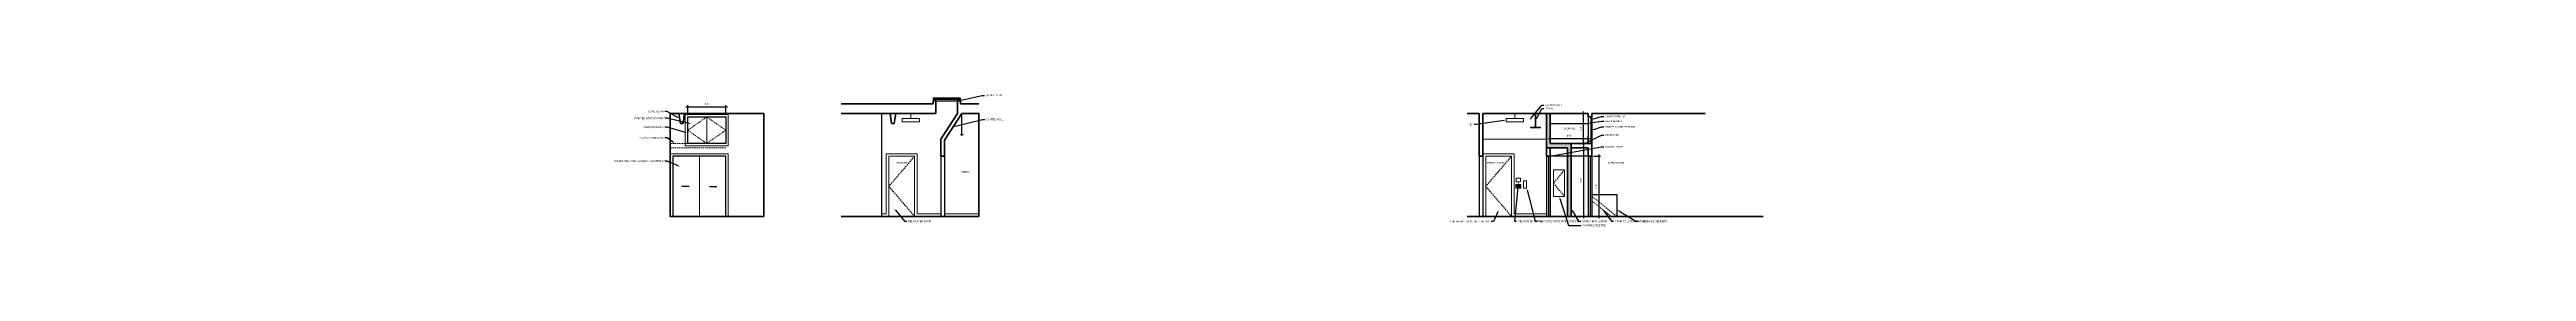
# Model space of a CAD drawing. Header units: inches. Extents: x -3027 to 6920, y -6604 to 320.
# Drawn here: x 843 to 4297, y -4515 to -4329 of the extents above; entities that cross this region are included whole.
import ezdxf
from ezdxf import colors
from ezdxf.entities.mleader import LeaderData, LeaderLine
from ezdxf.math import Vec2, Vec3

# ---------------------------------------------------------------- set-up
doc = ezdxf.new("R2010")
doc.units = ezdxf.units.IN
doc.header["$LTSCALE"] = 4
doc.header["$MEASUREMENT"] = 0
doc.header["$PDMODE"] = 35
doc.header["$PDSIZE"] = -5
doc.linetypes.add('DASHED', pattern=[0.75, 0.5, -0.25])
doc.layers.get('0').update_dxf_attribs({"linetype": 'CONTINUOUS'})
doc.layers.get('Defpoints').update_dxf_attribs({"linetype": 'CONTINUOUS'})
for name, color, linetype, lineweight in [('A-ELEV-2', 5, 'CONTINUOUS', 25), ('A-ELEV-3', 8, 'CONTINUOUS', 15), ('A-ELEV-BYND', 9, 'DASHED', 9), ('A-ELEV-CUT', 3, 'CONTINUOUS', 50), ('A-NOTE-DIM', 8, 'CONTINUOUS', 15), ('A-NOTE-REF', 8, 'CONTINUOUS', 15), ('A-SHBD', 5, 'CONTINUOUS', 25)]:
    doc.layers.add(name, color=color, linetype=linetype, lineweight=lineweight)
doc.layers.add('A-note-ref-1_4', color=8, linetype='CONTINUOUS')
doc.styles.add('1_4SM', font='swisse.ttf', dxfattribs={"width": 0.9, "height": 4})
doc.styles.add('ANNOT-SM', font='swisse.ttf', dxfattribs={"width": 0.9, "height": 0.078125})
doc.styles.add('Annotative', font='swisse.ttf', dxfattribs={"width": 0.9, "height": 0.078125})
doc.dimstyles.new('DIM-ANNOT', dxfattribs={"dimtxt": 0.078125, "dimasz": 0.078125, "dimexe": 0.078125, "dimexo": 0.078125, "dimgap": 0.078125, "dimtad": 1, "dimzin": 11, "dimdsep": 46, "dimlunit": 4, "dimtxsty": 'ANNOT-SM', "dimblk1": 'ARCHTICK', "dimblk2": 'ARCHTICK', "dimsah": 1, "dimcen": 0, "dimdle": 0.078125, "dimclrd": 8, "dimclre": 8, "dimclrt": 8, "dimadec": 0, "dimazin": 0, "dimtfac": 4, "dimtofl": 0, "dimtmove": 2, "dimatfit": 3, "dimfxl": 1, "dimfrac": 2, "dimtzin": 0, "dimarcsym": 0})
doc.dimstyles.new('DIM1_4$7', dxfattribs={"dimtxt": 4, "dimasz": 4, "dimexe": 2, "dimexo": 2, "dimgap": 2, "dimtad": 0, "dimdec": 4, "dimzin": 11, "dimdsep": 46, "dimlunit": 4, "dimtxsty": '1_4SM', "dimblk": 'ARCHTICK', "dimcen": 4, "dimdle": 2, "dimclrd": 8, "dimclre": 8, "dimclrt": 8, "dimadec": 0, "dimazin": 0, "dimtfac": 4, "dimtdec": 4, "dimtofl": 0, "dimtmove": 1, "dimatfit": 3, "dimfxl": 1, "dimfrac": 2, "dimtzin": 0, "dimarcsym": 0})

# ---------------------------------------------------------------- blocks, each defined once
blk = doc.blocks.new('LED FIXTURE')
at = {"layer": 'A-ELEV-2'}
blk.add_line((0, -30), (0, 0), dxfattribs=at)
blk.add_lwpolyline([(1, -30.2), (-1, -30.2), (-1, -29.2), (-0.8, -29.2), (-0.8, -30), (0.8, -30), (0.8, -29.2), (1, -29.2)], close=True, dxfattribs=at)
blk = doc.blocks.new('CEILING RR')
at = {"layer": 'A-ELEV-3'}
blk.add_lwpolyline([(0, 0), (0, -7)], dxfattribs=at)
blk.add_lwpolyline([(0, -12), (-12, -12), (-12, -7), (12, -7), (12, -12)], close=True, dxfattribs=at)
blk = doc.blocks.new('E16-SWITCH-TRIPLE')
at = {"layer": 'A-ELEV-3', "linetype": 'Continuous', "ltscale": 0.5}
blk.add_lwpolyline([(-6.9, 0), (0, 0), (0, -5), (-6.9, -5)], close=True, dxfattribs=at)
at = {"layer": 'A-ELEV-3', "ltscale": 0.5}
for points in [[(-6.1, -1.1), (-4.7, -1.1), (-4.7, -3.9), (-6.1, -3.9)], [(-4.1, -1.1), (-2.7, -1.1), (-2.7, -3.9), (-4.1, -3.9)], [(-0.8, -1.1), (-2.2, -1.1), (-2.2, -3.9), (-0.8, -3.9)]]:
    blk.add_lwpolyline(points, close=True, dxfattribs=at)
at = {"layer": 'A-ELEV-3'}
for centre in [(-5.4, -0.5), (-5.4, -0.5), (-5.4, -4.5), (-5.4, -4.5), (-3.4, -0.5), (-3.4, -0.5), (-3.4, -4.5), (-3.4, -4.5), (-1.5, -0.5), (-1.5, -4.5)]:
    blk.add_circle(centre, 0.125, dxfattribs=at)
blk = doc.blocks.new('A$C6AF20732')
at = {"layer": 'A-ELEV-CUT'}
for p, q in [((-2, -14), (-4, 0)), ((-2, -14), (2, -14)), ((2, -14), (4, 0))]:
    blk.add_line(p, q, dxfattribs=at)
blk = doc.blocks.new('_ARCHTICK')
at = {"color": 0, "linetype": 'ByBlock', "const_width": 0.15}
blk.add_lwpolyline([(-0.5, -0.5), (0.5, 0.5)], dxfattribs=at)
blk = doc.blocks.new('*D183')
at = {"layer": 'A-NOTE-DIM', "color": 8, "lineweight": -2, "transparency": 16777216}
for p, q in [((2986, -4398), (2979.5, -4398)), ((2982, -4395.5), (2982, -4502.5)), ((2986, -4500), (2979.5, -4500))]:
    blk.add_line(p, q, dxfattribs=at)
at = {"layer": 'Defpoints', "color": 0, "transparency": 16777216}
for p in [(2988.5, -4398), (2982, -4500), (2988.5, -4500)]:
    blk.add_point(p, dxfattribs=at)
at = {"layer": 'A-NOTE-DIM', "color": 8, "lineweight": -2, "transparency": 16777216, "xscale": 2.5, "yscale": 2.5, "zscale": 2.5}
for p, rotation in [((2982, -4398), 90), ((2982, -4500), 270)]:
    blk.add_blockref('_ARCHTICK', p, dxfattribs=dict(at, rotation=rotation))
at = {"layer": 'A-NOTE-DIM', "color": 8, "transparency": 16777216, "insert": (2978.2, -4449), "char_height": 2.5, "attachment_point": 5, "rotation": 90, "style": 'ANNOT-SM'}
blk.add_mtext('8\'-6" ', dxfattribs=at)
blk = doc.blocks.new('*D184')
at = {"layer": 'A-NOTE-DIM', "color": 8, "lineweight": -2, "transparency": 16777216}
for p, q in [((2996, -4416), (3005.7, -4416)), ((3003.2, -4413.5), (3003.2, -4502.5)), ((2996, -4500), (3005.7, -4500))]:
    blk.add_line(p, q, dxfattribs=at)
at = {"layer": 'Defpoints', "color": 0, "transparency": 16777216}
for p in [(2993.5, -4416), (2993.5, -4500), (3003.2, -4500)]:
    blk.add_point(p, dxfattribs=at)
at = {"layer": 'A-NOTE-DIM', "color": 8, "lineweight": -2, "transparency": 16777216, "xscale": 2.5, "yscale": 2.5, "zscale": 2.5}
for p, rotation in [((3003.2, -4416), 90), ((3003.2, -4500), 270)]:
    blk.add_blockref('_ARCHTICK', p, dxfattribs=dict(at, rotation=rotation))
at = {"layer": 'A-NOTE-DIM', "color": 8, "transparency": 16777216, "insert": (2999.4, -4458), "char_height": 2.5, "attachment_point": 5, "rotation": 90, "style": 'ANNOT-SM'}
blk.add_mtext('7\'-0" ', dxfattribs=at)
blk = doc.blocks.new('*D185')
at = {"layer": 'A-NOTE-DIM', "color": 8, "lineweight": -2, "transparency": 16777216}
for p, q in [((2986, -4356), (2979.5, -4356)), ((2982, -4400.5), (2982, -4353.5)), ((2986, -4398), (2979.5, -4398))]:
    blk.add_line(p, q, dxfattribs=at)
at = {"layer": 'Defpoints', "color": 0, "transparency": 16777216}
for p in [(2982, -4356), (2988.5, -4356), (2988.5, -4398)]:
    blk.add_point(p, dxfattribs=at)
at = {"layer": 'A-NOTE-DIM', "color": 8, "lineweight": -2, "transparency": 16777216, "xscale": 2.5, "yscale": 2.5, "zscale": 2.5}
for p, rotation in [((2982, -4356), 90), ((2982, -4398), 270)]:
    blk.add_blockref('_ARCHTICK', p, dxfattribs=dict(at, rotation=rotation))
at = {"layer": 'A-NOTE-DIM', "color": 8, "transparency": 16777216, "insert": (2978.2, -4377), "char_height": 2.5, "attachment_point": 5, "rotation": 90, "style": 'ANNOT-SM'}
blk.add_mtext('3\'-6" ', dxfattribs=at)
blk = doc.blocks.new('*D186')
at = {"layer": 'A-NOTE-DIM', "color": 8, "lineweight": -2, "transparency": 16777216}
for p, q in [((2933, -4391), (2991, -4391)), ((2935.5, -4395), (2935.5, -4388.5)), ((2988.5, -4395), (2988.5, -4388.5))]:
    blk.add_line(p, q, dxfattribs=at)
at = {"layer": 'Defpoints', "color": 0, "transparency": 16777216}
for p in [(2935.5, -4397.5), (2988.5, -4391), (2988.5, -4397.5)]:
    blk.add_point(p, dxfattribs=at)
at = {"layer": 'A-NOTE-DIM', "color": 8, "lineweight": -2, "transparency": 16777216, "xscale": 2.5, "yscale": 2.5, "zscale": 2.5, "rotation": 180}
blk.add_blockref('_ARCHTICK', (2935.5, -4391), dxfattribs=at)
at = {"layer": 'A-NOTE-DIM', "color": 8, "lineweight": -2, "transparency": 16777216, "xscale": 2.5, "yscale": 2.5, "zscale": 2.5}
blk.add_blockref('_ARCHTICK', (2988.5, -4391), dxfattribs=at)
at = {"layer": 'A-NOTE-DIM', "color": 8, "transparency": 16777216, "insert": (2962, -4387.2), "char_height": 2.5, "attachment_point": 5, "style": 'ANNOT-SM'}
blk.add_mtext('4\'-5" ', dxfattribs=at)
blk = doc.blocks.new('*D187')
at = {"layer": 'A-NOTE-DIM', "color": 8, "lineweight": -2, "transparency": 16777216}
for p, q in [((1730.4, -4347), (1788.5, -4347)), ((1732.9, -4358.5), (1732.9, -4344.5)), ((1786, -4358.5), (1786, -4344.5))]:
    blk.add_line(p, q, dxfattribs=at)
at = {"layer": 'Defpoints', "color": 0, "transparency": 16777216}
for p in [(1786, -4347), (1732.9, -4361), (1786, -4361)]:
    blk.add_point(p, dxfattribs=at)
at = {"layer": 'A-NOTE-DIM', "color": 8, "lineweight": -2, "transparency": 16777216, "xscale": 2.5, "yscale": 2.5, "zscale": 2.5, "rotation": 180}
blk.add_blockref('_ARCHTICK', (1732.9, -4347), dxfattribs=at)
at = {"layer": 'A-NOTE-DIM', "color": 8, "lineweight": -2, "transparency": 16777216, "xscale": 2.5, "yscale": 2.5, "zscale": 2.5}
blk.add_blockref('_ARCHTICK', (1786, -4347), dxfattribs=at)
at = {"layer": 'A-NOTE-DIM', "color": 8, "transparency": 16777216, "insert": (1759.4, -4343.2), "char_height": 2.5, "attachment_point": 5, "style": 'ANNOT-SM'}
blk.add_mtext('4\'-5" ', dxfattribs=at)

msp = doc.modelspace()

# ---------------------------------------------------------------- hatches: boundary and pattern name
h = msp.add_hatch()
h.set_pattern_fill('HONEY', color=256, scale=10)
h.paths.add_polyline_path([(2964.5002, -4398), (2935.5002, -4398), (2935.5002, -4356), (2930.5002, -4356), (2930.5002, -4404), (2935.5002, -4404), (2959.5002, -4404), (2959.5002, -4500), (2964.5002, -4500), (2964.5002, -4404)])

# ---------------------------------------------------------------- linework, layer by layer
msp.add_line((2935.5002, -4370), (2988.5002, -4370))
msp.add_lwpolyline([(2993.5002, -4469.54301), (3028.39104, -4469.54301), (3028.39104, -4500)])
at = {"layer": 'A-ELEV-2'}
for p, q in [((2112.9998, -4336.5), (2074.9998, -4336.5)), ((2003.2498, -4356), (2003.2498, -4500)), ((2988.5002, -4361), (2988.5002, -4398)), ((2992.0002, -4361), (2992.0002, -4398)), ((2993.5002, -4361), (2993.5002, -4398)), ((2085.9998, -4416), (2085.9998, -4500)), ((2090.9998, -4416), (2090.9998, -4500)), ((2836.4998, -4416), (2836.4998, -4500)), ((2841.4998, -4416), (2841.4998, -4500)), ((2930.5002, -4416), (2930.5002, -4500)), ((2933.0002, -4416), (2933.0002, -4500)), ((2935.5002, -4416), (2935.5002, -4500)), ((2988.5002, -4416), (2988.5002, -4500)), ((2991.0002, -4416), (2991.0002, -4500)), ((2993.5002, -4416), (2993.5002, -4500))]:
    msp.add_line(p, q, dxfattribs=at)
for points in [[(2074.9998, -4338.5), (2112.9998, -4338.5), (2112.9998, -4334.5), (2074.9998, -4334.5)], [(1732.88395, -4361), (1785.9998, -4361), (1785.9998, -4398), (1732.88395, -4398)]]:
    msp.add_lwpolyline(points, close=True, dxfattribs=at)
msp.add_lwpolyline([(1785.9998, -4500), (1785.9998, -4416), (1712.2498, -4416), (1712.2498, -4500)], dxfattribs=at)
at = {"layer": 'A-ELEV-3'}
for p, q in [((2841.4998, -4392), (2930.5002, -4392)), ((2841.4998, -4496.5), (2841.9998, -4496.5))]:
    msp.add_line(p, q, dxfattribs=at)
for points in [[(1729.38395, -4357.5), (1789.4998, -4357.5), (1789.4998, -4401.5), (1729.38395, -4401.5)], [(1759.44188, -4361), (1732.88395, -4361), (1732.88395, -4398), (1759.44188, -4398)], [(1785.9998, -4398), (1759.44188, -4398), (1759.44188, -4361), (1785.9998, -4361)], [(1749.1248, -4416), (1712.2498, -4416), (1712.2498, -4500), (1749.1248, -4500)], [(1749.1248, -4416), (1785.9998, -4416), (1785.9998, -4500), (1749.1248, -4500)], [(2898.42828, -4460.50172), (2902.42828, -4460.50172), (2902.42828, -4450.50172), (2898.42828, -4450.50172)], [(2955.54816, -4472.08348), (2939.87251, -4472.08348), (2939.87251, -4435.06624), (2955.54816, -4435.06624)]]:
    msp.add_lwpolyline(points, close=True, dxfattribs=at)
for points in [[(2915.2502, -4356), (2915.2502, -4375), (2921.7502, -4375), (2921.7502, -4376), (2907.7502, -4376), (2907.7502, -4375), (2914.2502, -4375), (2914.2502, -4356)], [(1789.4998, -4500), (1789.4998, -4412.5), (1708.7498, -4412.5), (1708.7498, -4500)], [(2003.2498, -4496.5), (2009.7498, -4496.5), (2009.7498, -4412.5), (2052.7498, -4412.5), (2052.7498, -4496.5), (2085.9998, -4496.5)], [(2013.2498, -4500), (2013.2498, -4416), (2049.2498, -4416), (2049.2498, -4500)], [(2841.9998, -4500), (2841.9998, -4412.5), (2884.9998, -4412.5), (2884.9998, -4496.5), (2930.5002, -4496.5)], [(2845.4998, -4500), (2845.4998, -4416), (2881.4998, -4416), (2881.4998, -4500)], [(2887.9998, -4446.50172), (2887.9998, -4451.50172), (2893.9998, -4451.50172), (2893.9998, -4446.50172), (2887.9998, -4446.50172)], [(2090.9998, -4496.5), (2138.9998, -4496.5)]]:
    msp.add_lwpolyline(points, dxfattribs=at)
at = {"layer": 'A-ELEV-BYND'}
for p, q in [((1785.9998, -4398), (1708.2498, -4398)), ((1785.9998, -4404), (1708.2498, -4404)), ((3028.50411, -4500), (2993.5002, -4471.99688)), ((3020.5002, -4500), (2993.5002, -4478.4))]:
    msp.add_line(p, q, dxfattribs=at)
for points in [[(1759.44188, -4398), (1785.9998, -4379.5), (1759.44188, -4361), (1732.88395, -4379.5), (1759.44188, -4398)], [(2049.2498, -4416), (2013.2498, -4458), (2049.2498, -4500)], [(2881.4998, -4416), (2845.4998, -4458), (2881.4998, -4500)], [(2955.54816, -4435.06624), (2939.87251, -4453.57486), (2955.54816, -4472.08348)]]:
    msp.add_lwpolyline(points, dxfattribs=at)
at = {"layer": 'A-ELEV-CUT'}
for p, q in [((2074.9998, -4342.5), (1946.9748, -4342.5)), ((2078.9998, -4356), (2078.9998, -4342.5)), ((2108.9998, -4356), (2108.9998, -4342.5)), ((2112.9998, -4342.5), (2138.9998, -4342.5)), ((2108.9998, -4356), (2085.9998, -4392)), ((2114.93314, -4356), (2090.9998, -4393.46087)), ((2819.80506, -4356), (2836.4998, -4356)), ((2836.4998, -4356), (2836.4998, -4416)), ((2841.4998, -4356), (2841.4998, -4416)), ((2841.4998, -4356), (2930.5002, -4356)), ((2935.5002, -4356), (2930.5002, -4356)), ((2935.5002, -4356), (2959.5002, -4356)), ((2964.5002, -4356), (2959.5002, -4356)), ((2964.5002, -4356), (2988.5002, -4356)), ((2993.5002, -4356), (3151.45925, -4356)), ((2085.9998, -4392), (2085.9998, -4416)), ((2090.9998, -4416), (2085.9998, -4416)), ((2090.9998, -4393.46087), (2090.9998, -4416)), ((2841.4998, -4416), (2836.4998, -4416)), ((2935.5002, -4404), (2930.5002, -4404)), ((2935.5002, -4404), (2959.5002, -4404)), ((2964.5002, -4404), (2964.5002, -4398)), ((2964.5002, -4404), (2988.5002, -4404)), ((2819.80506, -4500), (3232.51454, -4500))]:
    msp.add_line(p, q, dxfattribs=at)
for points in [[(2074.9998, -4342.5), (2074.9998, -4338.5), (2078.9998, -4338.5), (2078.9998, -4342.5)], [(2108.9998, -4342.5), (2108.9998, -4338.5), (2112.9998, -4338.5), (2112.9998, -4342.5)], [(1946.9748, -4356), (2078.9998, -4356)], [(2114.93314, -4356), (2138.9998, -4356), (2138.9998, -4500), (1946.9748, -4500)], [(2935.5002, -4404), (2935.5002, -4416), (2930.5002, -4416), (2930.5002, -4356)], [(2935.5002, -4356), (2935.5002, -4398)], [(2993.5002, -4356), (2993.5002, -4361), (2988.5002, -4361), (2988.5002, -4356)], [(2935.5002, -4398), (2993.5002, -4398), (2993.5002, -4416), (2988.5002, -4416), (2988.5002, -4404)], [(2964.5002, -4404), (2964.5002, -4500), (2959.5002, -4500), (2959.5002, -4404)]]:
    msp.add_lwpolyline(points, dxfattribs=at)
msp.add_lwpolyline([(1838.9998, -4500), (1708.2498, -4500), (1708.2498, -4356), (1838.9998, -4356)], close=True, dxfattribs=at)

# ---------------------------------------------------------------- block references
at = {"layer": 'A-ELEV-2'}
msp.add_blockref('LED FIXTURE', (2114.9998, -4356), dxfattribs=at)
at = {"layer": 'A-ELEV-CUT', "xscale": -1}
for p in [(1724.59824, -4356), (2018.95183, -4356)]:
    msp.add_blockref('A$C6AF20732', p, dxfattribs=at)
at = {"layer": 'A-NOTE-REF'}
msp.add_blockref('E16-SWITCH-TRIPLE', (2894.42828, -4455.50172), dxfattribs=at)
at = {"layer": 'A-SHBD', "xscale": -1}
for p in [(2044.11117, -4356), (2886, -4356)]:
    msp.add_blockref('CEILING RR', p, dxfattribs=at)

# ---------------------------------------------------------------- texts
at = {"layer": 'A-NOTE-REF', "char_height": 2.5, "attachment_point": 3, "style": 'Annotative'}
for s, insert in [('STORAGE', (2970.60767, -4375.71215)), ('TO BATH', (2038.7246, -4423.96867)), ('ENTRY', (2125.9996, -4436.6)), ('ENTRY DOOR', (2870.59456, -4423.96867)), ('MUSIC ROOM', (3038.61407, -4423.96867))]:
    msp.add_mtext_dynamic_manual_height_columns(s, width=33.6, gutter_width=12.5, heights=[0], dxfattribs=dict(at, insert=insert))

# ---------------------------------------------------------------- dimensions: what is measured, and where the dimension line sits
at = {"layer": 'A-NOTE-DIM'}
for base, p1, p2, picture, middle in [((1785.9998, -4347.02114), (1732.88395, -4361), (1785.9998, -4361), '*D187', (1759.44188, -4343.23817)), ((2988.5002, -4390.95969), (2935.5002, -4397.49432), (2988.5002, -4397.49432), '*D186', (2962.0002, -4387.17673))]:
    dim = msp.add_linear_dim(base=base, p1=p1, p2=p2, dimstyle='DIM-ANNOT', override={"dimpost": ' '}, dxfattribs=at)
    dim.commit()
    dim.dimension.update_dxf_attribs({"geometry": picture, "text_midpoint": middle})
for base, p1, p2, picture, middle in [((2982.0194, -4356), (2988.5002, -4398), (2988.5002, -4356), '*D185', (2978.23475, -4377)), ((2982.0194, -4500), (2988.5002, -4398), (2988.5002, -4500), '*D183', (2978.23475, -4449)), ((3003.18778, -4500), (2993.5002, -4416), (2993.5002, -4500), '*D184', (2999.40482, -4458))]:
    dim = msp.add_linear_dim(base=base, p1=p1, p2=p2, angle=90, dimstyle='DIM-ANNOT', override={"dimpost": ' '}, dxfattribs=at)
    dim.commit()
    dim.dimension.update_dxf_attribs({"geometry": picture, "text_midpoint": middle})

# ---------------------------------------------------------------- leaders
at = {"layer": 'A-NOTE-REF'}
ml = msp.add_multileader_mtext('Standard', dxfattribs=at)
ml.set_content('(E) SKYLIGHT', color=256, style='ANNOT-SM')
ml.set_leader_properties()
ml.build(insert=Vec2(0, 0))
ml.multileader.update_dxf_attribs({"dogleg_length": 0.09375, "arrow_head_size": 3, "scale": 32})
ctx = ml.context
ctx.base_point, ctx.scale, ctx.char_height, ctx.arrow_head_size, ctx.plane_origin = Vec3(2146.525, -4330.875), 32, 2.5, 3, Vec3(2131.9502, -4338.5)
notes = []
notes.append((ctx, [(0, (1, 1, 0), (2143.525, -4330.875), (1, 0), 3, [(0, [(2108.9998, -4338.5)], 0, [])])]))
ctx.mtext.insert, ctx.mtext.flow_direction = Vec3(2148.525, -4329.29623), 5
ml = msp.add_multileader_mtext('Standard', dxfattribs=at)
ml.set_content('CANTED WALL', color=256, style='ANNOT-SM')
ml.set_leader_properties()
ml.build(insert=Vec2(0, 0))
ml.multileader.update_dxf_attribs({"dogleg_length": 0.09375, "arrow_head_size": 3, "scale": 32})
ctx = ml.context
ctx.base_point, ctx.scale, ctx.char_height, ctx.arrow_head_size, ctx.plane_origin = Vec3(2926.56544, -4344.54045), 32, 2.5, 3, Vec3(2892.42682, -4356.82302)
notes.append((ctx, [(0, (1, 1, 0), (2923.56544, -4344.54045), (1, 0), 3, [(0, [(2906.42014, -4365.5)], 0, [])])]))
ctx.mtext.insert, ctx.mtext.width, ctx.mtext.flow_direction = Vec3(2928.56544, -4343.25748), 38.6539583, 5
ml = msp.add_multileader_mtext('Standard', dxfattribs=at)
ml.set_content('BEAM', color=256, style='ANNOT-SM')
ml.set_leader_properties()
ml.build(insert=Vec2(0, 0))
ml.multileader.update_dxf_attribs({"dogleg_length": 0.09375, "arrow_head_size": 3, "scale": 32})
ctx = ml.context
ctx.base_point, ctx.scale, ctx.char_height, ctx.arrow_head_size, ctx.plane_origin = Vec3(2926.72501, -4349.19802), 32, 2.5, 3, Vec3(2912.15021, -4356.82302)
notes.append((ctx, [(0, (1, 1, 0), (2923.72501, -4349.19802), (1, 0), 3, [(0, [(2915.2502, -4365.5)], 0, [])])]))
ctx.mtext.insert, ctx.mtext.width, ctx.mtext.flow_direction = Vec3(2928.72501, -4347.94802), 38.6539583, 5
ml = msp.add_multileader_mtext('Standard', dxfattribs=at)
ml.set_content('CONC. BEAM', color=256, style='ANNOT-SM')
ml.set_leader_properties()
ml.build(insert=Vec2(0, 0))
ml.multileader.update_dxf_attribs({"dogleg_length": 0.09375, "arrow_head_size": 3, "scale": 32})
ctx = ml.context
ctx.base_point, ctx.scale, ctx.char_height, ctx.arrow_head_size, ctx.plane_origin = Vec3(1674.62255, -4353.21015), 32, 2.5, 3, Vec3(1715.77798, -4360.83515)
ctx.text_align_type = 2
notes.append((ctx, [(0, (1, 1, 0), (1704.20318, -4353.21015), (-1, 0), 3, [(0, [(1721.59824, -4363)], 0, [])])]))
ctx.mtext.insert, ctx.mtext.width, ctx.mtext.alignment, ctx.mtext.flow_direction = Vec3(1699.20318, -4351.92719), 26.7534729, 3, 5
ml = msp.add_multileader_mtext('Standard', dxfattribs=at)
ml.set_content('PAINTED WOOD DOORS', color=256, style='ANNOT-SM')
ml.set_leader_properties()
ml.build(insert=Vec2(0, 0))
ml.multileader.update_dxf_attribs({"dogleg_length": 0.09375, "arrow_head_size": 3, "scale": 32})
ctx = ml.context
ctx.base_point, ctx.scale, ctx.char_height, ctx.arrow_head_size, ctx.plane_origin = Vec3(1671.76099, -4362.82665), 32, 2.5, 3, Vec3(1715.77798, -4370.45165)
ctx.text_align_type = 2
notes.append((ctx, [(0, (1, 1, 0), (1704.20318, -4362.82665), (-1, 0), 3, [(0, [(1737.67435, -4370.73202)], 0, [])])]))
ctx.mtext.insert, ctx.mtext.width, ctx.mtext.alignment, ctx.mtext.flow_direction = Vec3(1699.20318, -4361.54369), 26.7534729, 3, 5
ml = msp.add_multileader_mtext('Standard', dxfattribs=at)
ml.set_content('CASED OPENING', color=256, style='ANNOT-SM')
ml.set_leader_properties()
ml.build(insert=Vec2(0, 0))
ml.multileader.update_dxf_attribs({"dogleg_length": 0.09375, "arrow_head_size": 3, "scale": 32})
ctx = ml.context
ctx.base_point, ctx.scale, ctx.char_height, ctx.arrow_head_size, ctx.plane_origin = Vec3(1681.52316, -4375.3913), 32, 2.5, 3, Vec3(1715.77798, -4383.0163)
ctx.text_align_type = 2
notes.append((ctx, [(0, (1, 1, 0), (1704.20318, -4375.3913), (-1, 0), 3, [(0, [(1732.88395, -4383.29667)], 0, [])])]))
ctx.mtext.insert, ctx.mtext.width, ctx.mtext.alignment, ctx.mtext.flow_direction = Vec3(1699.20318, -4374.10834), 20.1986759, 3, 5
ml = msp.add_multileader_mtext('Standard', dxfattribs=at)
ml.set_content('F17', color=256, style='ANNOT-SM')
ml.set_leader_properties()
ml.build(insert=Vec2(0, 0))
ml.multileader.update_dxf_attribs({"dogleg_length": 0.09375, "arrow_head_size": 3, "scale": 32})
ctx = ml.context
ctx.base_point, ctx.scale, ctx.char_height, ctx.arrow_head_size, ctx.plane_origin = Vec3(2819.58338, -4371.66577), 32, 2.5, 3, Vec3(2840.95914, -4372.62781)
ctx.text_align_type = 2
notes.append((ctx, [(0, (1, 1, 0), (2832.25934, -4371.66577), (-1, 0), 3, [(0, [(2874, -4365.5)], 0, [])])]))
ctx.mtext.insert, ctx.mtext.width, ctx.mtext.alignment, ctx.mtext.flow_direction = Vec3(2827.25934, -4370.41577), 36.6376788, 3, 5
ml = msp.add_multileader_mtext('Standard', dxfattribs=at)
ml.set_content('CANTED WALL', color=256, style='ANNOT-SM')
ml.set_leader_properties()
ml.build(insert=Vec2(0, 0))
ml.multileader.update_dxf_attribs({"dogleg_length": 0.09375, "arrow_head_size": 3, "scale": 32})
ctx = ml.context
ctx.base_point, ctx.scale, ctx.char_height, ctx.arrow_head_size, ctx.plane_origin = Vec3(2147.1, -4364.325), 32, 2.5, 3, Vec3(2132.5252, -4371.95)
notes.append((ctx, [(0, (1, 1, 0), (2144.1, -4364.325), (1, 0), 3, [(0, [(2102.96647, -4374.73044)], 0, [])])]))
ctx.mtext.insert, ctx.mtext.width, ctx.mtext.flow_direction = Vec3(2149.1, -4363.075), 20.1986759, 5
ml = msp.add_multileader_mtext('Standard', dxfattribs=at)
ml.set_content('PLATFORM', color=256, style='ANNOT-SM')
ml.set_leader_properties()
ml.build(insert=Vec2(0, 0))
ml.multileader.update_dxf_attribs({"dogleg_length": 0.09375, "arrow_head_size": 3, "scale": 32})
ctx = ml.context
ctx.base_point, ctx.scale, ctx.char_height, ctx.arrow_head_size, ctx.plane_origin = Vec3(3010.01839, -4386.21324), 32, 2.5, 3, Vec3(2995.44359, -4393.83824)
notes.append((ctx, [(0, (1, 1, 0), (3007.01839, -4386.21324), (1, 0), 3, [(0, [(2984.00417, -4398)], 0, [])])]))
ctx.mtext.insert, ctx.mtext.width, ctx.mtext.flow_direction = Vec3(3012.01839, -4384.93028), 38.6539583, 5
ml = msp.add_multileader_mtext('Standard', dxfattribs=at)
ml.set_content('BEAM BEHIND', color=256, style='ANNOT-SM')
ml.set_leader_properties()
ml.build(insert=Vec2(0, 0))
ml.multileader.update_dxf_attribs({"dogleg_length": 0.09375, "arrow_head_size": 3, "scale": 32})
ctx = ml.context
ctx.base_point, ctx.scale, ctx.char_height, ctx.arrow_head_size, ctx.plane_origin = Vec3(3010.01839, -4366.72091), 32, 2.5, 3, Vec3(2995.44359, -4374.34591)
notes.append((ctx, [(0, (1, 1, 0), (3007.01839, -4366.72091), (1, 0), 3, [(0, [(2985.25167, -4370)], 0, [])])]))
ctx.mtext.insert, ctx.mtext.width, ctx.mtext.flow_direction = Vec3(3012.01839, -4365.47006), 38.6539583, 5
ml = msp.add_multileader_mtext('Standard', dxfattribs=at)
ml.set_content('CASED OPENING', color=256, style='ANNOT-SM')
ml.set_leader_properties()
ml.build(insert=Vec2(0, 0))
ml.multileader.update_dxf_attribs({"dogleg_length": 0.09375, "arrow_head_size": 3, "scale": 32})
ctx = ml.context
ctx.base_point, ctx.scale, ctx.char_height, ctx.arrow_head_size, ctx.plane_origin = Vec3(3010.01839, -4360.4042), 32, 2.5, 3, Vec3(2995.44359, -4368.0292)
notes.append((ctx, [(0, (1, 1, 0), (3007.01839, -4360.4042), (1, 0), 3, [(0, [(2993.5002, -4364.33631)], 0, [])])]))
ctx.mtext.insert, ctx.mtext.width, ctx.mtext.flow_direction = Vec3(3012.01839, -4359.12123), 38.6539583, 5
ml = msp.add_multileader_mtext('Standard', dxfattribs=at)
ml.set_content('PAINTED CABINET DOOR', color=256, style='ANNOT-SM')
ml.set_leader_properties()
ml.build(insert=Vec2(0, 0))
ml.multileader.update_dxf_attribs({"dogleg_length": 0.09375, "arrow_head_size": 3, "scale": 32})
ctx = ml.context
ctx.base_point, ctx.scale, ctx.char_height, ctx.arrow_head_size, ctx.plane_origin = Vec3(3010.01839, -4374.84108), 32, 2.5, 3, Vec3(2995.44359, -4379.18464)
notes.append((ctx, [(0, (1, 1, 0), (3007.01839, -4374.84108), (1, 0), 3, [(0, [(2993.5002, -4379.33586)], 0, [])])]))
ctx.mtext.insert, ctx.mtext.width, ctx.mtext.flow_direction = Vec3(3012.01839, -4373.55811), 38.6539583, 5
ml = msp.add_multileader_mtext('Standard', dxfattribs=at)
ml.set_content('PLATFORM BEYOND', color=256, style='ANNOT-SM')
ml.set_leader_properties()
ml.build(insert=Vec2(0, 0))
ml.multileader.update_dxf_attribs({"dogleg_length": 0.09375, "arrow_head_size": 3, "scale": 32})
ctx = ml.context
ctx.base_point, ctx.scale, ctx.char_height, ctx.arrow_head_size, ctx.plane_origin = Vec3(1678.6829, -4390.09463), 32, 2.5, 3, Vec3(1715.77798, -4397.71963)
ctx.text_align_type = 2
notes.append((ctx, [(0, (1, 1, 0), (1704.20318, -4390.09463), (-1, 0), 3, [(0, [(1714.85735, -4398)], 0, [])])]))
ctx.mtext.insert, ctx.mtext.width, ctx.mtext.alignment, ctx.mtext.flow_direction = Vec3(1699.20318, -4388.81167), 20.1986759, 3, 5
ml = msp.add_multileader_mtext('Standard', dxfattribs=at)
ml.set_content('SLIDING DOOR', color=256, style='ANNOT-SM')
ml.set_leader_properties()
ml.build(insert=Vec2(0, 0))
ml.multileader.update_dxf_attribs({"dogleg_length": 0.09375, "arrow_head_size": 3, "scale": 32})
ctx = ml.context
ctx.base_point, ctx.scale, ctx.char_height, ctx.arrow_head_size, ctx.plane_origin = Vec3(3010.01839, -4402.85835), 32, 2.5, 3, Vec3(2995.44359, -4410.48335)
notes.append((ctx, [(0, (1, 1, 0), (3007.01839, -4402.85835), (1, 0), 3, [(1, [(2991.0002, -4416), (2935.5002, -4416)], 0, [])])]))
ctx.mtext.insert, ctx.mtext.width, ctx.mtext.flow_direction = Vec3(3012.01839, -4401.57539), 38.6539583, 5
ml = msp.add_multileader_mtext('Standard', dxfattribs=at)
ml.set_content('DOORS 201B AND 210 SWAP LOCATIONS', color=256, style='ANNOT-SM')
ml.set_leader_properties()
ml.build(insert=Vec2(0, 0))
ml.multileader.update_dxf_attribs({"dogleg_length": 0.09375, "arrow_head_size": 3, "scale": 32})
ctx = ml.context
ctx.base_point, ctx.scale, ctx.char_height, ctx.arrow_head_size, ctx.plane_origin = Vec3(1677.28482, -4422.61453), 32, 2.5, 3, Vec3(1715.77798, -4430.23953)
ctx.text_align_type = 2
notes.append((ctx, [(0, (1, 1, 0), (1704.20318, -4422.61453), (-1, 0), 3, [(0, [(1722.40012, -4430.5199)], 0, [])])]))
ctx.mtext.insert, ctx.mtext.width, ctx.mtext.alignment, ctx.mtext.flow_direction = Vec3(1699.20318, -4421.33156), 20.1986759, 3, 5
ml = msp.add_multileader_mtext('Standard', dxfattribs=at)
ml.set_content('RELOCATED T-STAT', color=256, style='ANNOT-SM')
ml.set_leader_properties()
ml.build(insert=Vec2(0, 0))
ml.multileader.update_dxf_attribs({"dogleg_length": 0.09375, "arrow_head_size": 3, "scale": 32})
ctx = ml.context
ctx.base_point, ctx.scale, ctx.char_height, ctx.arrow_head_size, ctx.plane_origin = Vec3(2888.5395, -4506.8826), 32, 2.5, 3, Vec3(2877.19416, -4514.5076)
notes.append((ctx, [(0, (1, 1, 0), (2885.5395, -4506.8826), (1, 0), 3, [(0, [(2890.9998, -4451.50172)], 0, [])])]))
ctx.mtext.insert, ctx.mtext.width, ctx.mtext.flow_direction = Vec3(2890.5395, -4505.59964), 18.9132897, 5
ml = msp.add_multileader_mtext('Standard', dxfattribs=at)
ml.set_content('RELOCATED DOOR', color=256, style='ANNOT-SM')
ml.set_leader_properties()
ml.build(insert=Vec2(0, 0))
ml.multileader.update_dxf_attribs({"dogleg_length": 0.09375, "arrow_head_size": 3, "scale": 32})
ctx = ml.context
ctx.base_point, ctx.scale, ctx.char_height, ctx.arrow_head_size, ctx.plane_origin = Vec3(2038.2247, -4506.8826), 32, 2.5, 3, Vec3(2023.6499, -4514.5076)
notes.append((ctx, [(0, (1, 1, 0), (2035.2247, -4506.8826), (1, 0), 3, [(0, [(2020.53797, -4489.14864)], 0, [])])]))
ctx.mtext.insert, ctx.mtext.width, ctx.mtext.flow_direction = Vec3(2040.2247, -4505.59964), 38.6539583, 5
ml = msp.add_multileader_mtext('Standard', dxfattribs=at)
ml.set_content('RELOCATED INTERCOM SYSTEM', color=256, style='ANNOT-SM')
ml.set_leader_properties()
ml.build(insert=Vec2(0, 0))
ml.multileader.update_dxf_attribs({"dogleg_length": 0.09375, "arrow_head_size": 3, "scale": 32})
ctx = ml.context
ctx.base_point, ctx.scale, ctx.char_height, ctx.arrow_head_size, ctx.plane_origin = Vec3(2917.39875, -4506.8826), 32, 2.5, 3, Vec3(2912.38236, -4514.5076)
notes.append((ctx, [(0, (1, 1, 0), (2914.39875, -4506.8826), (1, 0), 3, [(0, [(2902.42828, -4460.50172)], 0, [])])]))
ctx.mtext.insert, ctx.mtext.width, ctx.mtext.flow_direction = Vec3(2919.39875, -4505.59964), 38.6539583, 5
ml = msp.add_multileader_mtext('Standard', dxfattribs=at)
ml.set_content('AV PANEL SIZE TBD', color=256, style='ANNOT-SM')
ml.set_leader_properties()
ml.build(insert=Vec2(0, 0))
ml.multileader.update_dxf_attribs({"dogleg_length": 0.09375, "arrow_head_size": 3, "scale": 32})
ctx = ml.context
ctx.base_point, ctx.scale, ctx.char_height, ctx.arrow_head_size, ctx.plane_origin = Vec3(2978.03123, -4512.53921), 32, 2.5, 3, Vec3(2963.45643, -4520.16421)
notes.append((ctx, [(0, (1, 1, 0), (2960.83289, -4512.53921), (1, 0), 17.19833, [(0, [(2947.71034, -4472.08348)], 0, [])])]))
ctx.mtext.insert, ctx.mtext.width, ctx.mtext.flow_direction = Vec3(2980.03123, -4511.25624), 38.6539583, 5
ml = msp.add_multileader_mtext('Standard', dxfattribs=at)
ml.set_content('SOUND INSULATION', color=256, style='ANNOT-SM')
ml.set_leader_properties()
ml.build(insert=Vec2(0, 0))
ml.multileader.update_dxf_attribs({"dogleg_length": 0.09375, "arrow_head_size": 3, "scale": 32})
ctx = ml.context
ctx.base_point, ctx.scale, ctx.char_height, ctx.arrow_head_size, ctx.plane_origin = Vec3(2978.03123, -4506.8826), 32, 2.5, 3, Vec3(2963.45643, -4514.5076)
notes.append((ctx, [(0, (1, 1, 0), (2975.03123, -4506.8826), (1, 0), 3, [(0, [(2964.5002, -4489.05064)], 0, [])])]))
ctx.mtext.insert, ctx.mtext.width, ctx.mtext.flow_direction = Vec3(2980.03123, -4505.59964), 38.6539583, 5
ml = msp.add_multileader_mtext('Standard', dxfattribs=at)
ml.set_content('1 HR RATED DOOR. NICE FINISH?', color=256, style='ANNOT-SM')
ml.set_leader_properties()
ml.build(insert=Vec2(0, 0))
ml.multileader.update_dxf_attribs({"dogleg_length": 0.09375, "arrow_head_size": 3, "scale": 32})
ctx = ml.context
ctx.base_point, ctx.scale, ctx.char_height, ctx.arrow_head_size, ctx.plane_origin = Vec3(2816.27641, -4507.21627), 32, 2.5, 3, Vec3(2864.86211, -4514.84127)
ctx.text_align_type = 2
notes.append((ctx, [(0, (1, 1, 0), (2856.16231, -4507.21627), (-1, 0), 3, [(0, [(2863.43822, -4490.92812)], 0, [])])]))
ctx.mtext.insert, ctx.mtext.width, ctx.mtext.alignment, ctx.mtext.flow_direction = Vec3(2851.16231, -4505.93331), 36.6376788, 3, 5
ml = msp.add_multileader_mtext('Standard', dxfattribs=at)
ml.set_content('STAIR CEILING MAINTAINED', color=256, style='ANNOT-SM')
ml.set_leader_properties()
ml.build(insert=Vec2(0, 0))
ml.multileader.update_dxf_attribs({"dogleg_length": 0.09375, "arrow_head_size": 3, "scale": 32})
ctx = ml.context
ctx.base_point, ctx.scale, ctx.char_height, ctx.arrow_head_size, ctx.plane_origin = Vec3(3023.76638, -4506.8826), 32, 2.5, 3, Vec3(3009.19158, -4514.5076)
notes.append((ctx, [(0, (1, 1, 0), (3020.76638, -4506.8826), (1, 0), 3, [(0, [(3008.9, -4490.71984)], 0, [])])]))
ctx.mtext.insert, ctx.mtext.width, ctx.mtext.flow_direction = Vec3(3025.76638, -4505.6326), 38.6539583, 5
ml = msp.add_multileader_mtext('Standard', dxfattribs=at)
ml.set_content('CAN BOX BE DEMOED?', color=256, style='ANNOT-SM')
ml.set_leader_properties()
ml.build(insert=Vec2(0, 0))
ml.multileader.update_dxf_attribs({"dogleg_length": 0.09375, "arrow_head_size": 3, "scale": 32})
ctx = ml.context
ctx.base_point, ctx.scale, ctx.char_height, ctx.arrow_head_size, ctx.plane_origin = Vec3(3057.68076, -4506.8826), 32, 2.5, 3, Vec3(3043.10596, -4514.5076)
notes.append((ctx, [(0, (1, 1, 0), (3054.68076, -4506.8826), (1, 0), 3, [(0, [(3028.39104, -4490.71984)], 0, [])])]))
ctx.mtext.insert, ctx.mtext.width, ctx.mtext.flow_direction = Vec3(3059.68076, -4505.59964), 38.6539583, 5
at = {"layer": 'A-note-ref-1_4'}
for points in [[(1735.03052, -4458.4315), (1724.57736, -4458.4315)], [(1763.21908, -4458.4315), (1773.67224, -4458.4315)]]:
    msp.add_leader(points, dimstyle='DIM1_4$7', override={"dimgap": 2, "dimtad": 0}, dxfattribs=at)
for ctx, leaders in notes:
    for number, flags, end, landing, length, lines in leaders:
        leader = LeaderData()
        leader.index, (leader.has_last_leader_line, leader.has_dogleg_vector, leader.attachment_direction) = number, flags
        leader.last_leader_point, leader.dogleg_vector, leader.dogleg_length = Vec3(end), Vec3(landing), length
        for number, points, colour, breaks in lines:
            line = LeaderLine()
            line.index, line.vertices, line.color, line.breaks = number, Vec3.list(points), colors.encode_raw_color(colour), breaks
            leader.lines.append(line)
        ctx.leaders.append(leader)

doc.saveas('drawing.dxf')
